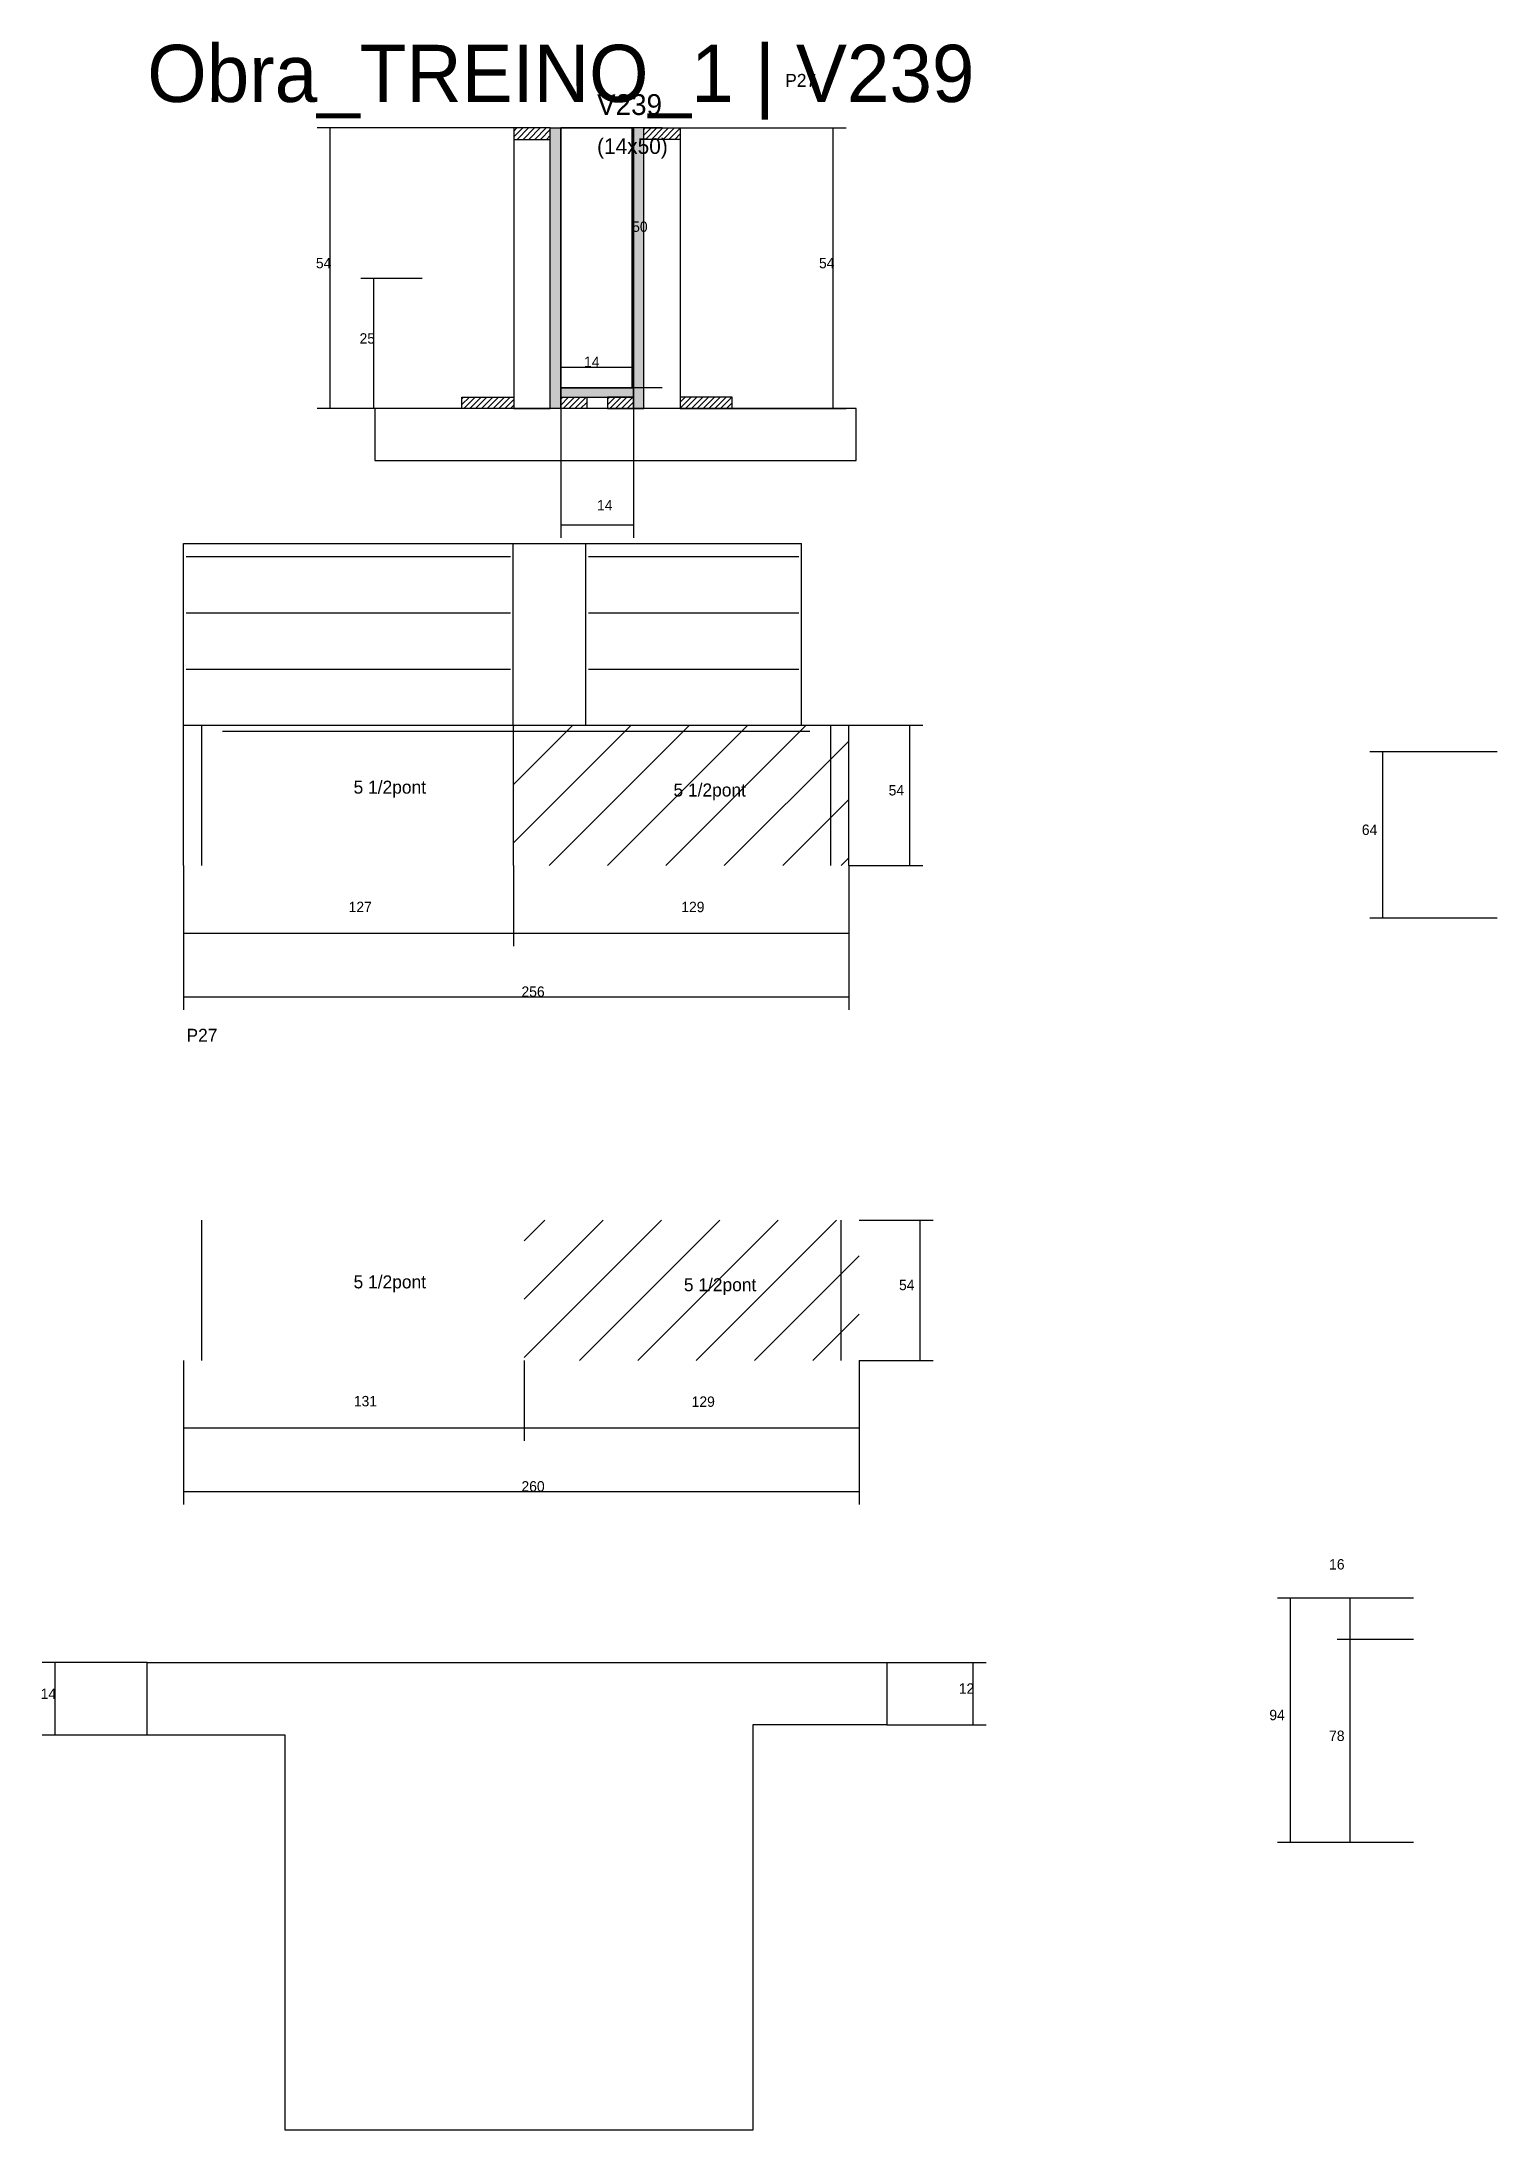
# Model space of a CAD drawing. Header units: metres. Extents: x -41 to 34800, y -36000 to 1848.
# Drawn here: x 26139 to 26700, y -13441 to -12637 of the extents above; entities that cross this region are included whole.
import ezdxf

# ---------------------------------------------------------------- set-up
doc = ezdxf.new("R2010")
doc.units = ezdxf.units.M
for name, color, linetype in [('CONCRETO', 251, 'Continuous'), ('COTA', 4, 'Continuous'), ('Cota Seção (2x)', 4, 'Continuous'), ('Hachura', 253, 'Continuous'), ('LABEL_ID', 3, 'Continuous'), ('Madeira', 126, 'Continuous'), ('NOMENCLATURA', 7, 'Continuous'), ('Painéis', 200, 'Continuous'), ('REAPROVEITAMENTO', 251, 'Continuous'), ('SARR_2.2x7', 40, 'Continuous'), ('Texto Seção', 7, 'Continuous')]:
    doc.layers.add(name, color=color, linetype=linetype)

msp = doc.modelspace()

# ---------------------------------------------------------------- texts
at = {"layer": 'COTA'}
for s, p in [('54', (26244.9, -12724)), ('54', (26438.5, -12724)), ('25', (26261.7, -12753)), ('14', (26353.1, -12817.2)), ('54', (26465.3, -12926.9)), ('64', (26647.4, -12942.1)), ('127', (26257.5, -12971.8)), ('129', (26385.5, -12971.8)), ('256', (26324, -13004.4)), ('54', (26469.3, -13117.3)), ('131', (26259.5, -13162)), ('129', (26389.5, -13162.2)), ('260', (26324, -13194.8)), ('16', (26634.8, -13224.8)), ('12', (26492.3, -13272.6)), ('14', (26139, -13274.6)), ('94', (26611.8, -13282.8)), ('78', (26634.8, -13290.8))]:
    msp.add_text(s, height=4, dxfattribs=at).set_placement(p)
at = {"layer": 'Cota Seção (2x)'}
for s, p in [('50', (26366.6, -12710)), ('14', (26348.1, -12762))]:
    msp.add_text(s, height=4, dxfattribs=at).set_placement(p)
at = {"layer": 'LABEL_ID'}
msp.add_text('Obra_TREINO_1 | V239', height=22, dxfattribs=at).set_placement((26180, -12660))
at = {"layer": 'NOMENCLATURA'}
for s, p in [('P27', (26425.5, -12654.2)), ('5 1/2pont', (26259.4, -12926.2)), ('5 1/2pont', (26382.5, -12927.3)), ('P27', (26195.1, -13021.7)), ('5 1/2pont', (26259.4, -13116.6)), ('5 1/2pont', (26386.5, -13117.7))]:
    msp.add_text(s, height=5, dxfattribs=at).set_placement(p)
at = {"layer": 'Texto Seção'}
for s, height, p in [('V239', 8, (26353.1, -12665)), ('(14x50)', 6, (26353.1, -12680))]:
    msp.add_text(s, height=height, dxfattribs=at).set_placement(p)

# ---------------------------------------------------------------- hatches: boundary and pattern name
at = {"layer": 'Hachura'}
h = msp.add_hatch(dxfattribs=at)
h.set_pattern_fill('ANSI31', scale=0.5)
h.paths.add_polyline_path([(26335.1, -12674.4), (26335.1, -12670), (26335.1, -12670), (26321.1, -12670), (26321.1, -12670), (26321.1, -12674.4), (26321.1, -12674.4), (26335.1, -12674.4)])
h = msp.add_hatch(color=8, dxfattribs=at)
h.dxf.hatch_style = 1
h.paths.add_polyline_path([(26339.1, -12670), (26335.1, -12670), (26335.1, -12670), (26335.1, -12778), (26335.1, -12778), (26339.1, -12778), (26339.1, -12778), (26339.1, -12670)])
h = msp.add_hatch(color=8, dxfattribs=at)
h.dxf.hatch_style = 1
h.paths.add_polyline_path([(26371.1, -12670), (26367.1, -12670), (26367.1, -12670), (26367.1, -12778), (26367.1, -12778), (26371.1, -12778), (26371.1, -12778), (26371.1, -12670)])
h = msp.add_hatch(dxfattribs=at)
h.set_pattern_fill('ANSI31', scale=0.5)
h.paths.add_polyline_path([(26371.1, -12674.4), (26371.1, -12670), (26371.1, -12670), (26385.1, -12670), (26385.1, -12670), (26385.1, -12674.4), (26385.1, -12674.4), (26371.1, -12674.4)])
h = msp.add_hatch(color=8, dxfattribs=at)
h.dxf.hatch_style = 1
h.paths.add_polyline_path([(26367.1, -12773.6), (26367.1, -12770), (26367.1, -12770), (26339.1, -12770), (26339.1, -12770), (26339.1, -12773.6), (26339.1, -12773.6), (26367.1, -12773.6)])
h = msp.add_hatch(dxfattribs=at)
h.set_pattern_fill('ANSI31', scale=0.5)
h.paths.add_polyline_path([(26301.1, -12778), (26301.1, -12773.6), (26301.1, -12773.6), (26321.1, -12773.6), (26321.1, -12773.6), (26321.1, -12778), (26321.1, -12778), (26301.1, -12778)])
h = msp.add_hatch(dxfattribs=at)
h.set_pattern_fill('ANSI31', scale=0.5)
h.paths.add_polyline_path([(26339.1, -12778), (26339.1, -12773.6), (26339.1, -12773.6), (26349.1, -12773.6), (26349.1, -12773.6), (26349.1, -12778), (26349.1, -12778), (26339.1, -12778)])
h = msp.add_hatch(dxfattribs=at)
h.set_pattern_fill('ANSI31', scale=0.5)
h.paths.add_polyline_path([(26367.1, -12778), (26367.1, -12773.6), (26367.1, -12773.6), (26357.1, -12773.6), (26357.1, -12773.6), (26357.1, -12778), (26357.1, -12778), (26367.1, -12778)])
h = msp.add_hatch(dxfattribs=at)
h.set_pattern_fill('ANSI31', scale=0.5)
h.paths.add_polyline_path([(26405.1, -12778), (26405.1, -12773.6), (26405.1, -12773.6), (26385.1, -12773.6), (26385.1, -12773.6), (26385.1, -12778), (26385.1, -12778), (26405.1, -12778)])
at = {"layer": 'REAPROVEITAMENTO'}
h = msp.add_hatch(dxfattribs=at)
h.set_pattern_fill('ANSI31', scale=5)
h.paths.add_polyline_path([(26321, -12899.9), (26321, -12953.9), (26321, -12953.9), (26450, -12953.9), (26450, -12953.9), (26450, -12899.9), (26450, -12899.9), (26321, -12899.9)])
h = msp.add_hatch(dxfattribs=at)
h.set_pattern_fill('ANSI31', scale=5)
h.paths.add_polyline_path([(26325, -13090.3), (26325, -13144.3), (26325, -13144.3), (26454, -13144.3), (26454, -13144.3), (26454, -13090.3), (26454, -13090.3), (26325, -13090.3)])

# ---------------------------------------------------------------- linework, layer by layer
at = {"layer": 'CONCRETO'}
for points in [[(26339.1, -12670), (26339.1, -12670), (26367.1, -12670), (26367.1, -12698), (26367.1, -12698), (26367.1, -12770), (26339.1, -12770), (26339.1, -12670)], [(26339.1, -12770), (26367.1, -12770), (26367.1, -12670), (26339.1, -12670)], [(26180, -13288.6), (26180, -13260.6), (26464.6, -13260.6), (26464.6, -13284.6), (26413.1, -13284.6), (26413.1, -13440.6), (26233.1, -13440.6), (26233.1, -13288.6)]]:
    msp.add_lwpolyline(points, close=True, dxfattribs=at)
at = {"layer": 'COTA'}
for p, q in [((26321.1, -12670), (26245.4, -12670)), ((26250.4, -12778), (26250.4, -12670)), ((26385.1, -12670), (26449, -12670)), ((26444, -12778), (26444, -12670)), ((26285.8, -12728), (26262.2, -12728)), ((26267.2, -12778), (26267.2, -12728)), ((26305.5, -12778), (26245.4, -12778)), ((26285.8, -12778), (26262.2, -12778)), ((26339.1, -12778), (26339.1, -12827.7)), ((26367.1, -12778), (26367.1, -12827.7)), ((26400.7, -12778), (26449, -12778)), ((26339.1, -12822.7), (26367.1, -12822.7)), ((26450, -12899.9), (26478.4, -12899.9)), ((26473.4, -12953.9), (26473.4, -12899.9)), ((26699.5, -12910.1), (26650.5, -12910.1)), ((26655.5, -12974.1), (26655.5, -12910.1)), ((26194, -12953.9), (26194, -12984.9)), ((26194, -12953.9), (26194, -13009.4)), ((26321, -12953.9), (26321, -12984.9)), ((26321, -12953.9), (26321, -12984.9)), ((26450, -12953.9), (26450, -12984.9)), ((26450, -12953.9), (26450, -13009.4)), ((26450, -12953.9), (26478.4, -12953.9)), ((26194, -12979.9), (26321, -12979.9)), ((26321, -12979.9), (26450, -12979.9)), ((26699.5, -12974.1), (26650.5, -12974.1)), ((26194, -13004.4), (26450, -13004.4)), ((26454, -13090.3), (26482.4, -13090.3)), ((26477.4, -13144.3), (26477.4, -13090.3)), ((26194, -13144.3), (26194, -13175.3)), ((26194, -13144.3), (26194, -13199.8)), ((26325, -13144.3), (26325, -13175.3)), ((26325, -13144.3), (26325, -13175.3)), ((26454, -13144.3), (26454, -13175.3)), ((26454, -13144.3), (26454, -13199.8)), ((26454, -13144.3), (26482.4, -13144.3)), ((26194, -13170.3), (26325, -13170.3)), ((26325, -13170.3), (26454, -13170.3)), ((26194, -13194.8), (26454, -13194.8)), ((26667.3, -13235.8), (26614.9, -13235.8)), ((26619.9, -13329.8), (26619.9, -13235.8)), ((26667.3, -13235.8), (26637.9, -13235.8)), ((26642.9, -13251.8), (26642.9, -13235.8)), ((26667.3, -13251.8), (26637.9, -13251.8)), ((26667.3, -13251.8), (26637.9, -13251.8)), ((26642.9, -13329.8), (26642.9, -13251.8)), ((26180, -13260.6), (26139.5, -13260.6)), ((26144.5, -13288.6), (26144.5, -13260.6)), ((26462.3, -13260.6), (26502.8, -13260.6)), ((26497.8, -13284.6), (26497.8, -13260.6)), ((26464.6, -13284.6), (26502.8, -13284.6)), ((26180, -13288.6), (26139.5, -13288.6)), ((26667.3, -13329.8), (26614.9, -13329.8)), ((26667.3, -13329.8), (26637.9, -13329.8))]:
    msp.add_line(p, q, dxfattribs=at)
at = {"layer": 'Cota Seção (2x)'}
for p, q in [((26378.1, -12670), (26361.6, -12670)), ((26366.6, -12770), (26366.6, -12670)), ((26339.1, -12778), (26339.1, -12757)), ((26339.1, -12762), (26367.1, -12762)), ((26367.1, -12778), (26367.1, -12757)), ((26378.1, -12770), (26361.6, -12770))]:
    msp.add_line(p, q, dxfattribs=at)
at = {"layer": 'Madeira'}
for points in [[(26335.1, -12674.4), (26335.1, -12670), (26321.1, -12670), (26321.1, -12674.4)], [(26335.1, -12670), (26321.1, -12670), (26321.1, -12778), (26335.1, -12778)], [(26371.1, -12674.4), (26371.1, -12670), (26385.1, -12670), (26385.1, -12674.4)], [(26371.1, -12670), (26385.1, -12670), (26385.1, -12778), (26371.1, -12778)], [(26267.6, -12798), (26452.8, -12798), (26452.8, -12778), (26267.6, -12778)], [(26301.1, -12778), (26301.1, -12773.6), (26321.1, -12773.6), (26321.1, -12778)], [(26339.1, -12778), (26339.1, -12773.6), (26349.1, -12773.6), (26349.1, -12778)], [(26367.1, -12778), (26367.1, -12773.6), (26357.1, -12773.6), (26357.1, -12778)], [(26405.1, -12778), (26405.1, -12773.6), (26385.1, -12773.6), (26385.1, -12778)]]:
    msp.add_lwpolyline(points, close=True, dxfattribs=at)
at = {"layer": 'Painéis'}
for p, q in [((26339.1, -12778), (26339.1, -12670)), ((26367.1, -12778), (26367.1, -12670)), ((26339.1, -12770), (26367.1, -12770)), ((26339.1, -12773.6), (26339.1, -12770)), ((26367.1, -12773.6), (26367.1, -12770)), ((26194, -12829.9), (26320.8, -12829.9)), ((26194, -12899.9), (26194, -12829.9)), ((26320.8, -12899.9), (26320.8, -12829.9)), ((26320.8, -12829.9), (26348.8, -12829.9)), ((26320.8, -12899.9), (26320.8, -12829.9)), ((26348.8, -12899.9), (26348.8, -12829.9)), ((26348.8, -12829.9), (26431.8, -12829.9)), ((26348.8, -12899.9), (26348.8, -12829.9)), ((26431.8, -12899.9), (26431.8, -12829.9)), ((26194, -12899.9), (26450, -12899.9)), ((26194, -12953.9), (26194, -12899.9)), ((26194, -12899.9), (26320.8, -12899.9)), ((26320.8, -12899.9), (26348.8, -12899.9)), ((26321, -12953.9), (26321, -12899.9)), ((26348.8, -12899.9), (26431.8, -12899.9)), ((26450, -12953.9), (26450, -12899.9))]:
    msp.add_line(p, q, dxfattribs=at)
for points in [[(26335.1, -12670), (26339.1, -12670), (26339.1, -12778), (26335.1, -12778)], [(26371.1, -12670), (26367.1, -12670), (26367.1, -12778), (26371.1, -12778)], [(26367.1, -12773.6), (26367.1, -12770), (26339.1, -12770), (26339.1, -12773.6)]]:
    msp.add_lwpolyline(points, close=True, dxfattribs=at)
at = {"layer": 'SARR_2.2x7'}
for p, q in [((26195, -12834.95), (26319.8, -12834.95)), ((26349.8, -12834.95), (26430.8, -12834.95)), ((26195, -12856.6), (26319.8, -12856.6)), ((26349.8, -12856.6), (26430.8, -12856.6)), ((26195, -12878.25), (26319.8, -12878.25)), ((26349.8, -12878.25), (26430.8, -12878.25)), ((26201, -12953.9), (26201, -12899.9)), ((26443, -12953.9), (26443, -12899.9)), ((26209, -12902.1), (26321, -12902.1)), ((26321, -12902.1), (26435, -12902.1)), ((26201, -13144.3), (26201, -13090.3)), ((26447, -13144.3), (26447, -13090.3))]:
    msp.add_line(p, q, dxfattribs=at)

msp.set_redraw_order([(e.dxf.handle, doc.entitydb.next_handle()) for e in msp.query("TEXT MTEXT ATTDEF DIMENSION ARC_DIMENSION")])  # texts and dimensions are drawn at this point

doc.saveas('drawing.dxf')
